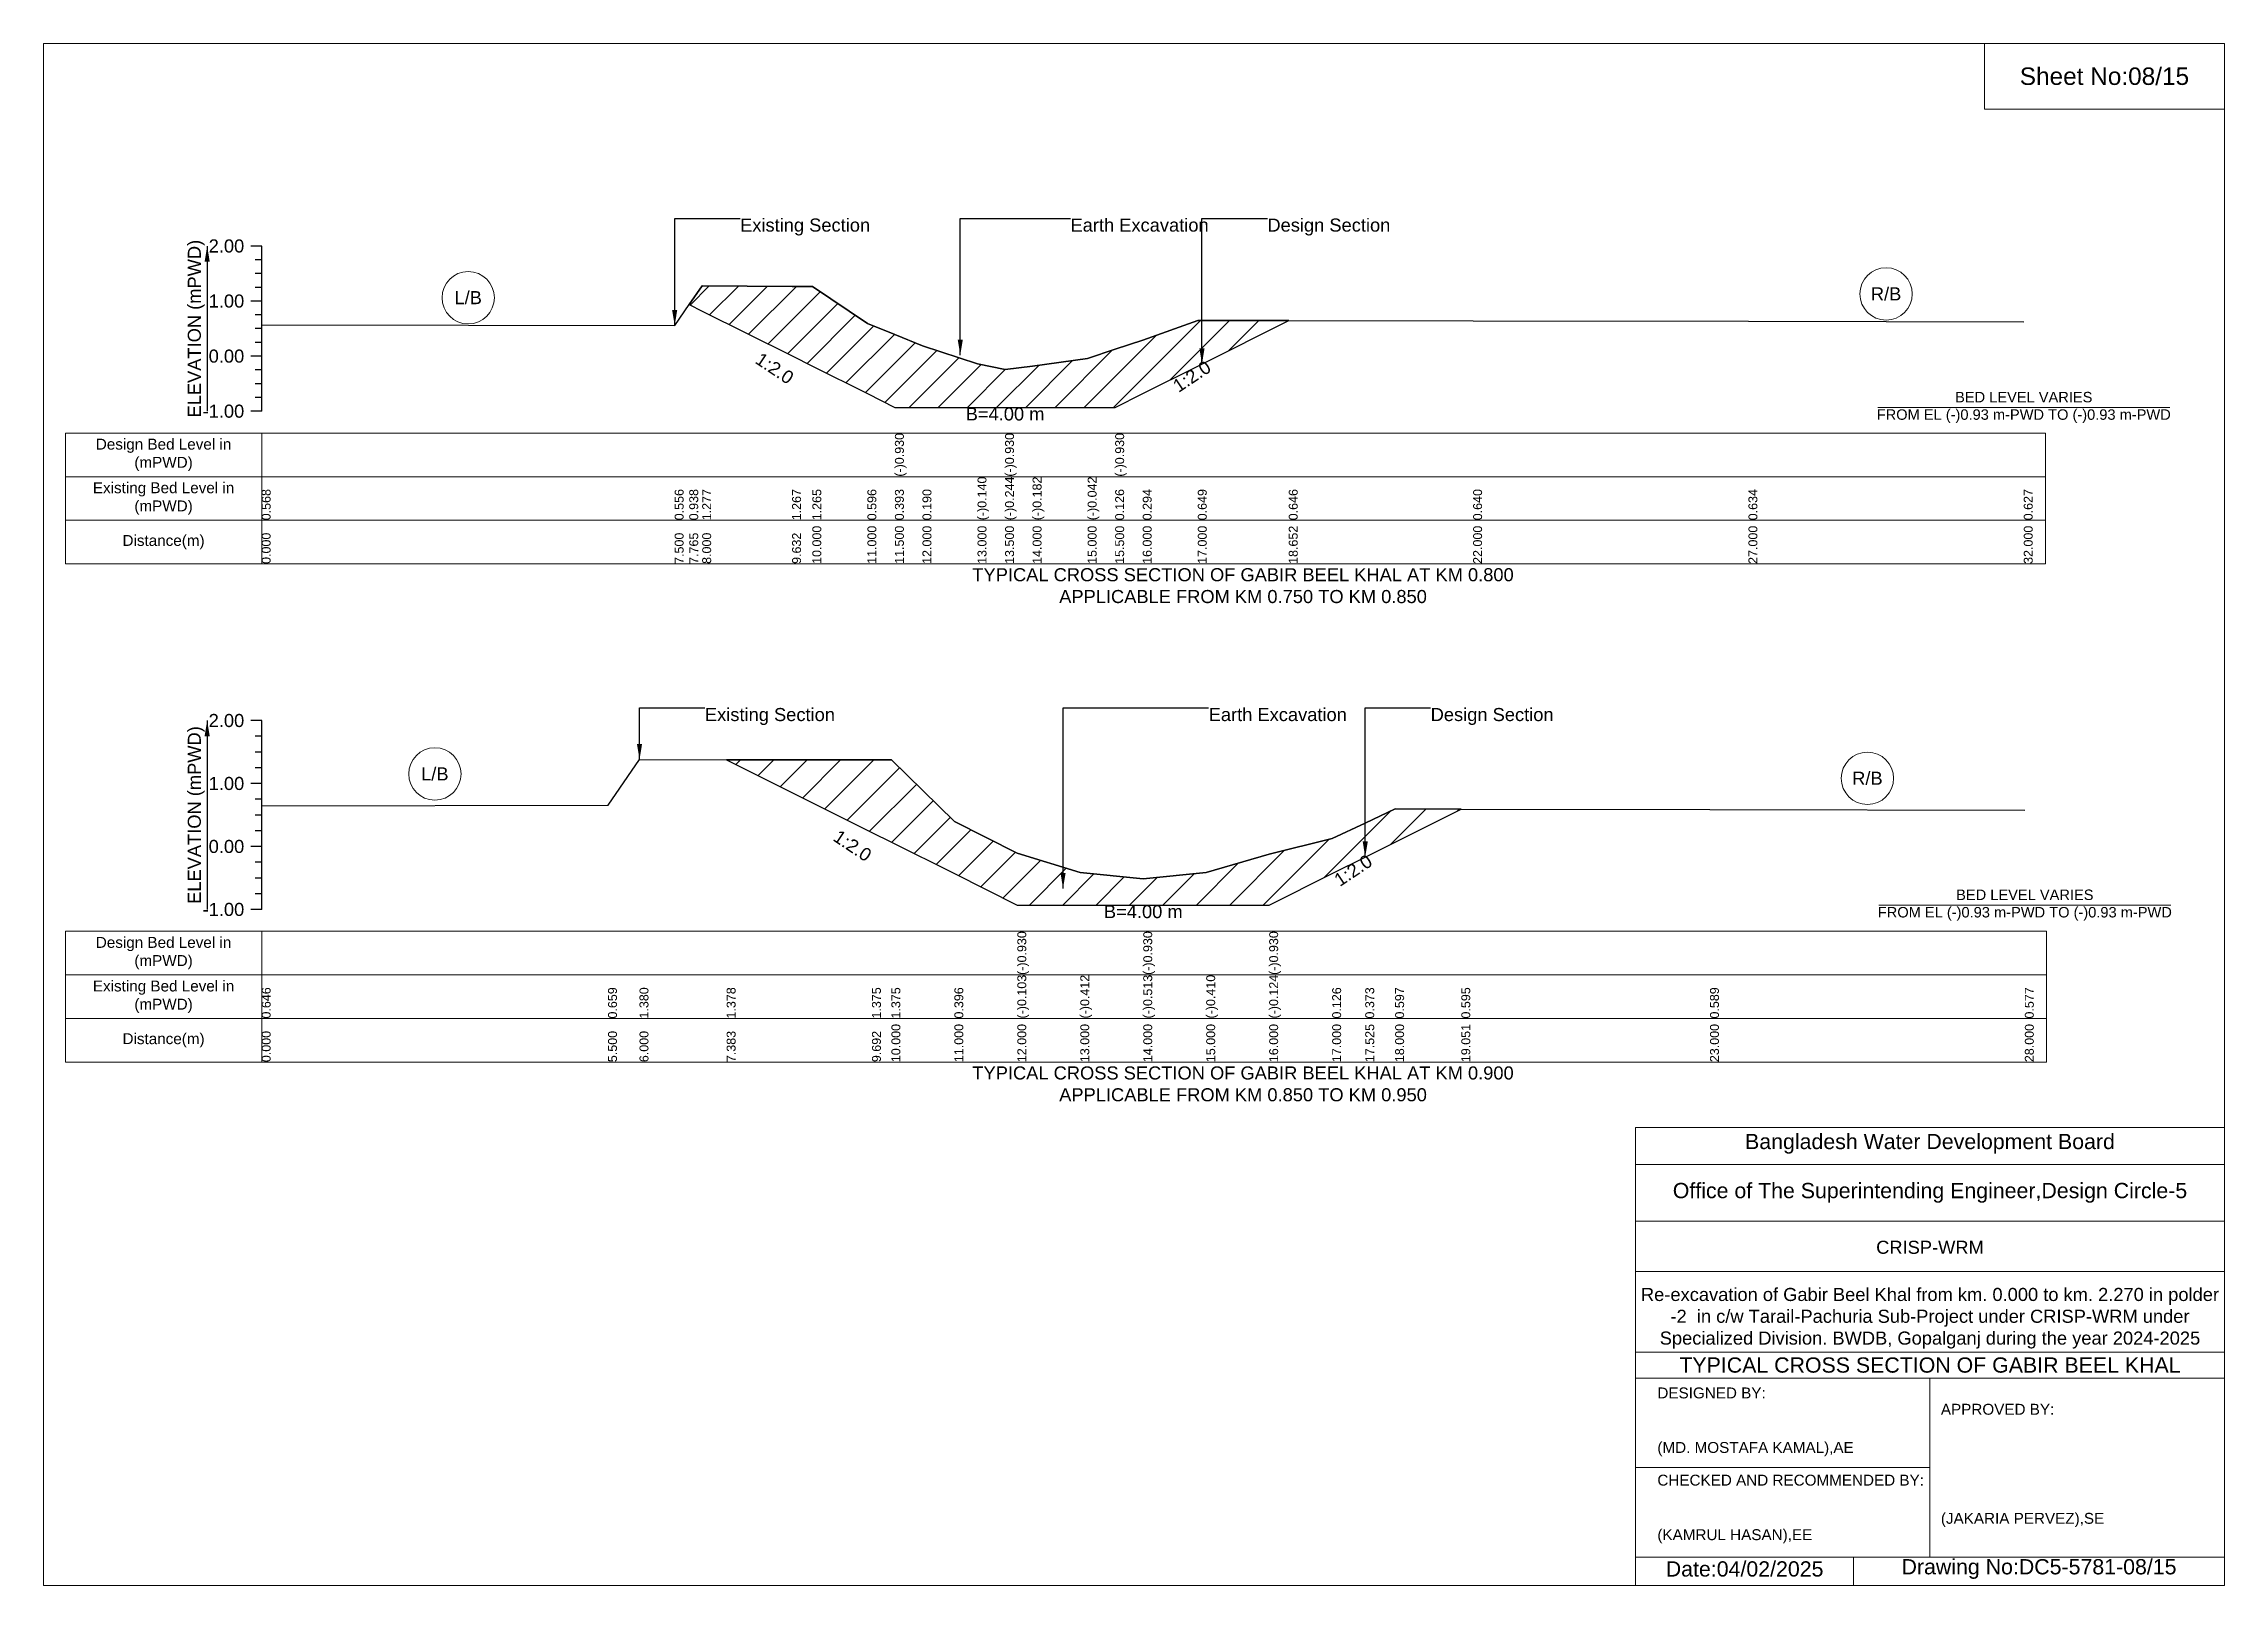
# Model space of a CAD drawing. Header units: inches. Extents: x 91000 to 258000, y -5656 to 6519.
# Drawn here: x 170000 to 178000, y -5656 to 0 of the extents above; entities that cross this region are included whole.
import ezdxf

# ---------------------------------------------------------------- set-up
doc = ezdxf.new("R2010")
doc.units = ezdxf.units.IN
doc.header["$LTSCALE"] = 7
doc.header["$MEASUREMENT"] = 0
for name, color, linetype, lineweight in [('Cross section Data Border', 7, 'Continuous', 9), ('Cross Section Labels', 7, 'Continuous', 9), ('Existing_Bed_Level for Xsection', 7, 'Continuous', 25)]:
    doc.layers.add(name, color=color, linetype=linetype, lineweight=lineweight)
doc.styles.get("Standard").update_dxf_attribs({"font": 'arial.ttf'})
doc.dimstyles.get("Standard").update_dxf_attribs({"dimtxt": 0.18, "dimasz": 0.18, "dimexe": 0.18, "dimexo": 0.0625, "dimgap": 0.09, "dimtad": 0, "dimtih": 1, "dimtoh": 1, "dimdec": 4, "dimzin": 0, "dimdsep": 46, "dimtxsty": 'Standard', "dimcen": 0.09, "dimadec": 0, "dimazin": 0, "dimtfac": 1, "dimtdec": 4, "dimtofl": 0, "dimtmove": 0, "dimatfit": 3, "dimfxl": 1, "dimtolj": 1, "dimtzin": 0, "dimarcsym": 0})

msp = doc.modelspace()

# ---------------------------------------------------------------- texts
at = {"layer": 'Cross section Data Border', "char_height": 40, "width": 640, "attachment_point": 5}
for s, insert in [('Design Bed Level in (mPWD)', (170440, -1508.7)), ('Existing Bed Level in (mPWD)', (170440, -1668.7)), ('Distance(m)', (170440, -1828.7)), ('Design Bed Level in (mPWD)', (170440, -3336.5)), ('Existing Bed Level in (mPWD)', (170440, -3496.5)), ('Distance(m)', (170440, -3656.5))]:
    msp.add_mtext(s, dxfattribs=dict(at, insert=insert))
at = {"layer": 'Cross Section Labels'}
for s, insert, char_height, attachment_point in [('Sheet No:08/15', (177560, -120), 64, 5), ('Existing Section', (172555, -641.7), 48, 1), ('Earth Excavation', (173767, -641.7), 48, 1), ('Design Section', (174489.4, -641.7), 48, 1), ('L/B', (171557.5, -932.2), 48, 5), ('R/B', (176759, -918.4), 48, 5), ('BED LEVEL VARIES ^JFROM EL (-)0.93 m-PWD TO (-)0.93 m-PWD', (177264, -1334.6), 38.4, 5), ('B=4.00 m', (173527, -1334.6), 48, 2), ('TYPICAL CROSS SECTION OF GABIR BEEL KHAL AT KM 0.800^JAPPLICABLE FROM KM 0.750 TO KM 0.850', (174400, -1988.7), 48, 5), ('Existing Section', (172426, -2437.3), 48, 1), ('Earth Excavation', (174274, -2437.3), 48, 1), ('Design Section', (175088.3, -2437.3), 48, 1), ('L/B', (171435.2, -2679.3), 48, 5), ('R/B', (176690.5, -2695.3), 48, 5), ('BED LEVEL VARIES ^JFROM EL (-)0.93 m-PWD TO (-)0.93 m-PWD', (177268, -3160.3), 38.4, 5), ('B=4.00 m', (174034, -3160.3), 48, 2), ('TYPICAL CROSS SECTION OF GABIR BEEL KHAL AT KM 0.900^JAPPLICABLE FROM KM 0.850 TO KM 0.950', (174400, -3816.5), 48, 5), ('Bangladesh Water Development Board', (176920, -4036), 56, 5), ('Office of The Superintending Engineer,Design Circle-5', (176920, -4216), 56, 5)]:
    msp.add_mtext(s, dxfattribs=dict(at, insert=insert, char_height=char_height, attachment_point=attachment_point))
at = {"layer": 'Cross Section Labels', "char_height": 48, "attachment_point": 2}
for insert, rotation in [((172695.2, -1171.2), 326.30993), ((174198.9, -1200.6), 33.69007), ((172981, -2922.6), 326.30993), ((174790.6, -3013), 33.69007)]:
    msp.add_mtext('1:2.0', dxfattribs=dict(at, insert=insert, rotation=rotation))
at = {"layer": 'Cross Section Labels'}
for s, insert, char_height, width, attachment_point in [('CRISP-WRM', (176920, -4416), 48, 2240, 5), ('Re-excavation of Gabir Beel Khal from km. 0.000 to km. 2.270 in polder -2  in c/w Tarail-Pachuria Sub-Project under CRISP-WRM under Specialized Division. BWDB, Gopalganj during the year 2024-2025', (176920, -4676), 48, 2160, 5), ('TYPICAL CROSS SECTION OF GABIR BEEL KHAL', (176920, -4848), 56, 2240, 5), ('DESIGNED BY:^J^J^J(MD. MOSTAFA KAMAL),AE', (175920, -5056), 40, 1120, 4), ('APPROVED BY:^J^J^J^J^J^J(JAKARIA PERVEZ),SE', (176960, -5216), 40, 1120, 4), ('CHECKED AND RECOMMENDED BY:^J^J^J(KAMRUL HASAN),EE', (175920, -5376), 40, 1120, 4), ('Date:04/02/2025', (176240, -5596), 56, 1120, 5), ('Drawing No:DC5-5781-08/15', (177320, -5596), 56, 1760, 5)]:
    msp.add_mtext(s, dxfattribs=dict(at, insert=insert, char_height=char_height, width=width, attachment_point=attachment_point))
at = {"layer": 'Existing_Bed_Level for Xsection', "char_height": 48, "attachment_point": 6}
for s, insert in [('2.00', (170736, -742.7)), ('1.00', (170736, -944.7)), ('0.00', (170736, -1146.7)), ('-1.00', (170736, -1348.7)), ('2.00', (170736, -2483.5)), ('1.00', (170736, -2714.5)), ('0.00', (170736, -2945.5)), ('-1.00', (170736, -3176.5))]:
    msp.add_mtext(s, dxfattribs=dict(at, insert=insert))
at = {"layer": 'Existing_Bed_Level for Xsection', "rotation": 90}
for s, insert, char_height, attachment_point in [('ELEVATION (mPWD)', (170560, -1045.7), 48, 5), ('(-)0.930', (173123, -1588.7), 32.8, 1), ('(-)0.930', (173527, -1588.7), 32.8, 1), ('(-)0.930', (173931, -1588.7), 32.8, 1), ('(-)0.140', (173426, -1748.7), 32.8, 1), ('(-)0.244', (173527, -1748.7), 32.8, 1), ('(-)0.182', (173628, -1748.7), 32.8, 1), ('(-)0.042', (173830, -1748.7), 32.8, 1), ('0.568', (170800, -1748.7), 32.8, 1), ('0.556', (172315, -1748.7), 32.8, 1), ('0.938', (172368.5, -1748.7), 32.8, 1), ('1.277', (172416, -1748.7), 32.8, 1), ('1.267', (172745.7, -1748.7), 32.8, 1), ('1.265', (172820, -1748.7), 32.8, 1), ('0.596', (173022, -1748.7), 32.8, 1), ('0.393', (173123, -1748.7), 32.8, 1), ('0.190', (173224, -1748.7), 32.8, 1), ('0.126', (173931, -1748.7), 32.8, 1), ('0.294', (174032, -1748.7), 32.8, 1), ('0.649', (174234, -1748.7), 32.8, 1), ('0.646', (174567.7, -1748.7), 32.8, 1), ('0.640', (175244, -1748.7), 32.8, 1), ('0.634', (176254, -1748.7), 32.8, 1), ('0.627', (177264, -1748.7), 32.8, 1), ('0.000', (170800, -1908.7), 32.8, 1), ('7.500', (172315, -1908.7), 32.8, 1), ('7.765', (172368.5, -1908.7), 32.8, 1), ('8.000', (172416, -1908.7), 32.8, 1), ('9.632', (172745.7, -1908.7), 32.8, 1), ('10.000', (172820, -1908.7), 32.8, 1), ('11.000', (173022, -1908.7), 32.8, 1), ('11.500', (173123, -1908.7), 32.8, 1), ('12.000', (173224, -1908.7), 32.8, 1), ('13.000', (173426, -1908.7), 32.8, 1), ('13.500', (173527, -1908.7), 32.8, 1), ('14.000', (173628, -1908.7), 32.8, 1), ('15.000', (173830, -1908.7), 32.8, 1), ('15.500', (173931, -1908.7), 32.8, 1), ('16.000', (174032, -1908.7), 32.8, 1), ('17.000', (174234, -1908.7), 32.8, 1), ('18.652', (174567.7, -1908.7), 32.8, 1), ('22.000', (175244, -1908.7), 32.8, 1), ('27.000', (176254, -1908.7), 32.8, 1), ('32.000', (177264, -1908.7), 32.8, 1), ('ELEVATION (mPWD)', (170560, -2830), 48, 5), ('(-)0.930', (173572, -3416.5), 32.8, 1), ('(-)0.930', (174034, -3416.5), 32.8, 1), ('(-)0.930', (174496, -3416.5), 32.8, 1), ('(-)0.103', (173572, -3576.5), 32.8, 1), ('(-)0.412', (173803, -3576.5), 32.8, 1), ('(-)0.513', (174034, -3576.5), 32.8, 1), ('(-)0.410', (174265, -3576.5), 32.8, 1), ('(-)0.124', (174496, -3576.5), 32.8, 1), ('0.646', (170800, -3576.5), 32.8, 1), ('0.659', (172070.5, -3576.5), 32.8, 1), ('1.380', (172186, -3576.5), 32.8, 1), ('1.378', (172505.6, -3576.5), 32.8, 1), ('1.375', (173038.8, -3576.5), 32.8, 1), ('1.375', (173110, -3576.5), 32.8, 1), ('0.396', (173341, -3576.5), 32.8, 1), ('0.126', (174727, -3576.5), 32.8, 1), ('0.373', (174848.3, -3576.5), 32.8, 1), ('0.597', (174958, -3576.5), 32.8, 1), ('0.595', (175200.7, -3576.5), 32.8, 1), ('0.589', (176113, -3576.5), 32.8, 1), ('0.577', (177268, -3576.5), 32.8, 1), ('10.000', (173110, -3736.5), 32.8, 1), ('11.000', (173341, -3736.5), 32.8, 1), ('12.000', (173572, -3736.5), 32.8, 1), ('13.000', (173803, -3736.5), 32.8, 1), ('14.000', (174034, -3736.5), 32.8, 1), ('15.000', (174265, -3736.5), 32.8, 1), ('16.000', (174496, -3736.5), 32.8, 1), ('17.000', (174727, -3736.5), 32.8, 1), ('17.525', (174848.3, -3736.5), 32.8, 1), ('18.000', (174958, -3736.5), 32.8, 1), ('19.051', (175200.7, -3736.5), 32.8, 1), ('23.000', (176113, -3736.5), 32.8, 1), ('28.000', (177268, -3736.5), 32.8, 1), ('0.000', (170800, -3736.5), 32.8, 1), ('5.500', (172070.5, -3736.5), 32.8, 1), ('6.000', (172186, -3736.5), 32.8, 1), ('7.383', (172505.6, -3736.5), 32.8, 1), ('9.692', (173038.8, -3736.5), 32.8, 1)]:
    msp.add_mtext(s, dxfattribs=dict(at, insert=insert, char_height=char_height, attachment_point=attachment_point))

# ---------------------------------------------------------------- hatches: boundary and pattern name
at = {"layer": 'Existing_Bed_Level for Xsection'}
h = msp.add_hatch(dxfattribs=at)
h.set_pattern_fill('ANSI31', color=256, scale=606, style=0)
h.paths.add_polyline_path([(172368.5, -957.3), (172416, -981.1), (172745.7, -1145.9), (172820, -1183.1), (173022, -1284.1), (173123, -1334.6), (173224, -1334.6), (173426, -1334.6), (173527, -1334.6), (173628, -1334.6), (173830, -1334.6), (173931, -1334.6), (174032, -1284.1), (174234, -1183.1), (174249.4, -1175.4), (174567.7, -1016.2), (174249.4, -1015.6), (174234, -1015.6), (174032, -1087.3), (173931, -1121.3), (173830, -1155.2), (173628, -1183.5), (173527, -1196), (173426, -1175), (173224, -1108.3), (173123, -1067.3), (173022, -1026.3), (172820, -891.2), (172745.7, -890.7), (172416, -888.8)])
h = msp.add_hatch(dxfattribs=at)
h.set_pattern_fill('ANSI31', color=256, scale=693, style=0)
h.paths.add_polyline_path([(172505.6, -2627.1), (173038.8, -2893.7), (173110, -2929.3), (173341, -3044.8), (173572, -3160.3), (173803, -3160.3), (174034, -3160.3), (174265, -3160.3), (174496, -3160.3), (174727, -3044.8), (174848.3, -2984.2), (174958, -2929.3), (175200.7, -2808), (174958, -2807.6), (174848.3, -2859.2), (174727, -2916.4), (174496, -2974.1), (174265, -3040.2), (174034, -3064), (173803, -3040.7), (173572, -2969.3), (173341, -2854), (173110, -2627.9), (173038.8, -2627.8)])

# ---------------------------------------------------------------- linework, layer by layer
at = {"layer": 'Cross section Data Border'}
for points in [[(170080, -1428.7), (177344, -1428.7), (177344, -1908.7), (170080, -1908.7)], [(170080, -3256.5), (177348, -3256.5), (177348, -3736.5), (170080, -3736.5)]]:
    msp.add_lwpolyline(points, close=True, dxfattribs=at)
for points in [[(170800, -1428.7), (170800, -1908.7)], [(170080, -1588.7), (177344, -1588.7)], [(170080, -1748.7), (177344, -1748.7)], [(170800, -3256.5), (170800, -3736.5)], [(170080, -3416.5), (177348, -3416.5)], [(170080, -3576.5), (177348, -3576.5)]]:
    msp.add_lwpolyline(points, dxfattribs=at)
at = {"layer": 'Cross Section Labels'}
for points in [[(170000, 0), (178000, 0), (178000, -5656), (170000, -5656)], [(177120, 0), (178000, 0), (178000, -240), (177120, -240)]]:
    msp.add_lwpolyline(points, close=True, dxfattribs=at)
for points in [[(176728.2, -1334.6), (177799.8, -1334.6)], [(176732.2, -3160.3), (177803.8, -3160.3)], [(175840, -5656), (175840, -3976), (178000, -3976)], [(175840, -4112), (178000, -4112)], [(175840, -4320), (178000, -4320)], [(175840, -4504), (178000, -4504)], [(175840, -4800), (178000, -4800)], [(175840, -4896), (178000, -4896)], [(176920, -4896), (176920, -5552)], [(175840, -5224), (176920, -5224)], [(175840, -5552), (178000, -5552)], [(176640, -5552), (176640, -5656)]]:
    msp.add_lwpolyline(points, dxfattribs=at)
for centre in [(171557.5, -932.2), (176759, -918.4), (171435.2, -2679.3), (176690.5, -2695.3)]:
    msp.add_circle(centre, 96, dxfattribs=at)
at = {"layer": 'Existing_Bed_Level for Xsection'}
for points in [[(170800, -742.7), (170760, -742.7)], [(170800, -793.2), (170776, -793.2)], [(170800, -1348.7), (170800, -1146.7), (170800, -944.7), (170800, -742.7)], [(170800, -843.7), (170776, -843.7)], [(170800, -944.7), (170760, -944.7)], [(170800, -894.2), (170776, -894.2)], [(170800, -1032), (172315, -1034.4), (172368.5, -957.3), (172416, -888.8), (172745.7, -890.7), (172820, -891.2), (173022, -1026.3), (173123, -1067.3), (173123, -1067.3), (173224, -1108.3), (173426, -1175), (173527, -1196), (173527, -1196), (173628, -1183.5), (173830, -1155.2), (173931, -1121.3), (173931, -1121.3), (174032, -1087.3), (174234, -1015.6), (174249.4, -1015.6), (174567.7, -1016.2), (175244, -1017.4), (176254, -1018.6), (177264, -1020.1)], [(170800, -995.2), (170776, -995.2)], [(170800, -1045.7), (170776, -1045.7)], [(170800, -1096.2), (170776, -1096.2)], [(170800, -1146.7), (170760, -1146.7)], [(170800, -1197.2), (170776, -1197.2)], [(170800, -1247.7), (170776, -1247.7)], [(170800, -1348.7), (170760, -1348.7)], [(170800, -1298.2), (170776, -1298.2)], [(170800, -2483.5), (170760, -2483.5)], [(170800, -2541.2), (170776, -2541.2)], [(170800, -3176.5), (170800, -2945.5), (170800, -2714.5), (170800, -2483.5)], [(170800, -2599), (170776, -2599)], [(170800, -2796.3), (172070.5, -2793.3), (172186, -2626.7), (172505.6, -2627.1), (173038.8, -2627.8), (173110, -2627.9), (173341, -2854), (173572, -2969.3), (173572, -2969.3), (173803, -3040.7), (174034, -3064), (174034, -3064), (174265, -3040.2), (174496, -2974.1), (174496, -2974.1), (174727, -2916.4), (174848.3, -2859.2), (174958, -2807.6), (175200.7, -2808), (176113, -2809.4), (177268, -2812.2)], [(170800, -2714.5), (170760, -2714.5)], [(170800, -2656.7), (170776, -2656.7)], [(170800, -2772.2), (170776, -2772.2)], [(170800, -2830), (170776, -2830)], [(170800, -2945.5), (170760, -2945.5)], [(170800, -2887.7), (170776, -2887.7)], [(170800, -3003.2), (170776, -3003.2)], [(170800, -3061), (170776, -3061)], [(170800, -3118.7), (170776, -3118.7)], [(170800, -3176.5), (170760, -3176.5)]]:
    msp.add_lwpolyline(points, dxfattribs=at)
for points in [[(172368.5, -957.3), (172368.5, -957.3), (172416, -981.1), (172745.7, -1145.9), (172820, -1183.1), (173022, -1284.1), (173123, -1334.6), (173123, -1334.6), (173224, -1334.6), (173426, -1334.6), (173527, -1334.6), (173527, -1334.6), (173628, -1334.6), (173830, -1334.6), (173931, -1334.6), (173931, -1334.6), (174032, -1284.1), (174234, -1183.1), (174249.4, -1175.4), (174567.7, -1016.2), (174567.7, -1016.2), (174567.7, -1016.2), (174249.4, -1015.6), (174234, -1015.6), (174032, -1087.3), (173931, -1121.3), (173931, -1121.3), (173830, -1155.2), (173628, -1183.5), (173527, -1196), (173527, -1196), (173426, -1175), (173224, -1108.3), (173123, -1067.3), (173123, -1067.3), (173022, -1026.3), (172820, -891.2), (172745.7, -890.7), (172416, -888.8), (172368.5, -957.3)], [(172505.6, -2627.1), (172505.6, -2627.1), (173038.8, -2893.7), (173110, -2929.3), (173341, -3044.8), (173572, -3160.3), (173572, -3160.3), (173803, -3160.3), (174034, -3160.3), (174034, -3160.3), (174265, -3160.3), (174496, -3160.3), (174496, -3160.3), (174727, -3044.8), (174848.3, -2984.2), (174958, -2929.3), (175200.7, -2808), (175200.7, -2808), (175200.7, -2808), (174958, -2807.6), (174848.3, -2859.2), (174727, -2916.4), (174496, -2974.1), (174496, -2974.1), (174265, -3040.2), (174034, -3064), (174034, -3064), (173803, -3040.7), (173572, -2969.3), (173572, -2969.3), (173341, -2854), (173110, -2627.9), (173038.8, -2627.8), (172505.6, -2627.1)]]:
    msp.add_lwpolyline(points, close=True, dxfattribs=at)

msp.set_redraw_order([(e.dxf.handle, doc.entitydb.next_handle()) for e in msp.query("TEXT MTEXT ATTDEF DIMENSION ARC_DIMENSION")])  # texts and dimensions are drawn at this point

# ---------------------------------------------------------------- leaders
at = {"layer": 'Cross Section Labels', "annotation_type": 0, "has_hookline": 1, "hookline_direction": 0}
for points, text_width in [([(172315, -1034.4), (172315, -641.7), (172554.9, -641.7)], 467.2), ([(173362.7, -1143.1), (173362.7, -641.7), (173766.9, -641.7)], 497), ([(174249.4, -1175.4), (174249.4, -641.7), (174489.3, -641.7)], 441.2), ([(172186, -2626.7), (172186, -2437.3), (172425.9, -2437.3)], 467.2), ([(173739.7, -3099.6), (173739.7, -2437.3), (174273.9, -2437.3)], 497), ([(174848.3, -2984.2), (174848.3, -2437.3), (175088.3, -2437.3)], 441.2)]:
    msp.add_leader(points, dimstyle='Standard', override={"dimasz": 57.6}, dxfattribs=dict(at, text_width=text_width))
at = {"layer": 'Existing_Bed_Level for Xsection'}
for points in [[(170600, -742.7), (170600, -1348.7)], [(170600, -2483.5), (170600, -3176.5)]]:
    msp.add_leader(points, dimstyle='Standard', override={"dimasz": 57.6}, dxfattribs=at)

doc.saveas('drawing.dxf')
